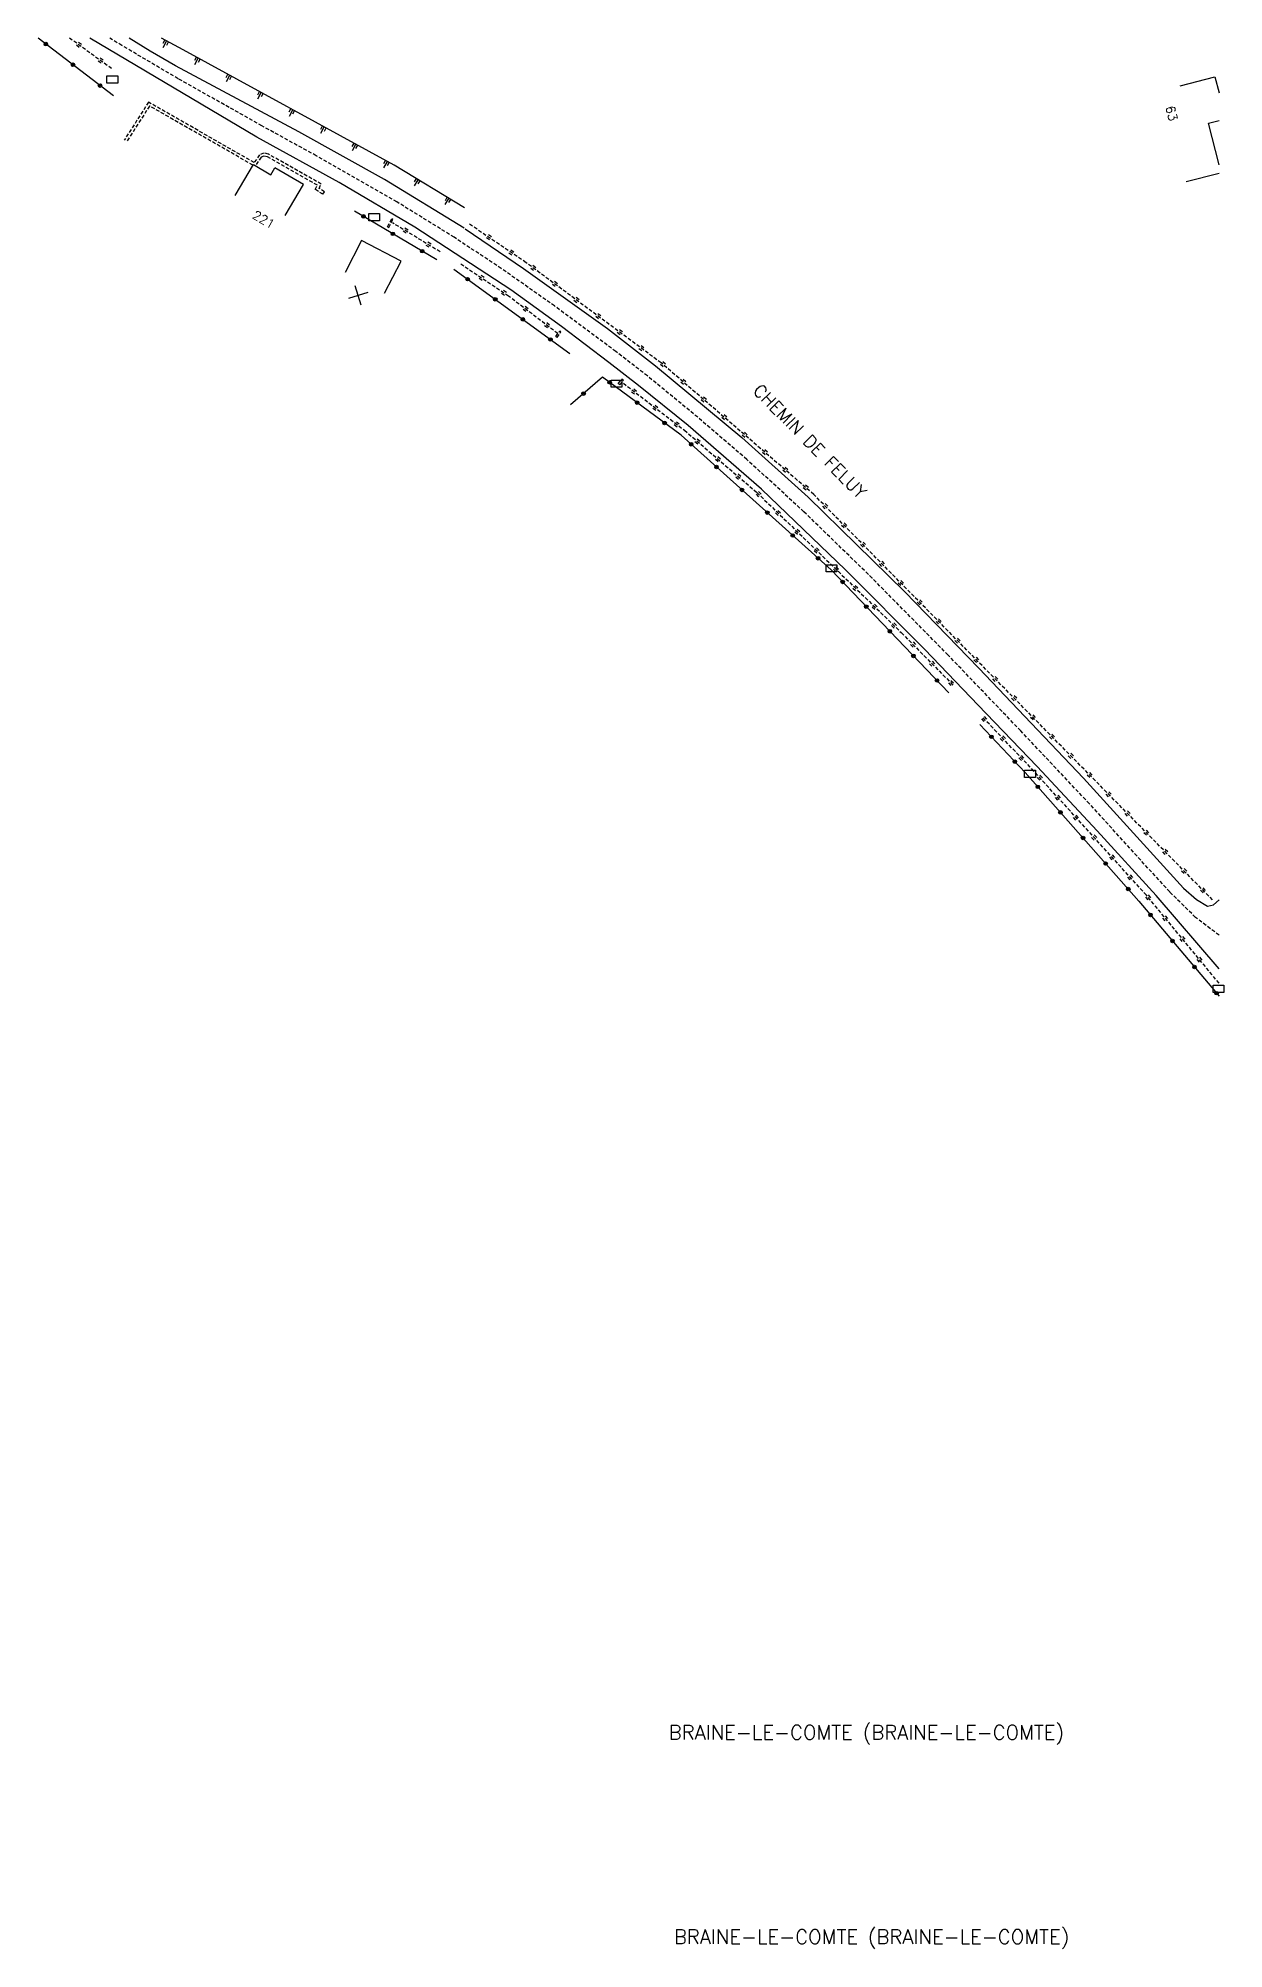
# Model space of a CAD drawing. Header units: millimetres. Extents: x 134000 to 135001, y 142013 to 143000.
# Drawn here: x 134835.6 to 135000.7, y 142734 to 143000 of the extents above; entities that cross this region are included whole.
import ezdxf
from ezdxf.enums import TextEntityAlignment as Align

# ---------------------------------------------------------------- set-up
doc = ezdxf.new("R2010")
doc.units = ezdxf.units.MM
doc.linetypes.add('DASHED', pattern=[0.75, 0.5, -0.25])
doc.layers.get('0').update_dxf_attribs({"linetype": 'CONTINUOUS'})
for name, color, linetype in [('W0001', 6, 'DASHED'), ('W0008', 7, 'CONTINUOUS'), ('W0100', 7, 'CONTINUOUS'), ('W0112', 1, 'DASHED'), ('W0211', 2, 'CONTINUOUS'), ('W0220', 5, 'DASHED'), ('W0322', 7, 'CONTINUOUS'), ('W0980', 7, 'CONTINUOUS'), ('W0989', 7, 'CONTINUOUS'), ('W0991', 7, 'CONTINUOUS'), ('W1471', 7, 'CONTINUOUS')]:
    doc.layers.add(name, color=color, linetype=linetype)
doc.styles.get("Standard").update_dxf_attribs({"font": 'romans.shx', "width": 0.85})

msp = doc.modelspace()

# ---------------------------------------------------------------- texts
at = {"layer": 'W0980'}
for p in [(134950.91, 142763.99), (134951.63, 142735.54)]:
    msp.add_text('BRAINE-LE-COMTE (BRAINE-LE-COMTE)', height=2, dxfattribs=at).set_placement(p, align=Align.MIDDLE)
at = {"layer": 'W0989'}
msp.add_text('CHEMIN DE FELUY', height=1.75, rotation=314.6335, dxfattribs=at).set_placement((134943.04, 142943.88), align=Align.MIDDLE)
at = {"layer": 'W0991'}
for s, rotation, p in [('63', 284.4357, (134993.41, 142989.54)), ('221', 329.6039, (134867.02, 142974.76))]:
    msp.add_text(s, height=1.25, rotation=rotation, dxfattribs=at).set_placement(p, align=Align.MIDDLE)

# ---------------------------------------------------------------- blocks, each defined once
blk = doc.blocks.new('t322o')
at = {"color": 0, "linetype": 'Continuous'}
for radius in [0.25, 0.15]:
    blk.add_circle((0, 0), radius, dxfattribs=at)
blk = doc.blocks.new('T1471')
at = {"color": 0, "linetype": 'Continuous', "flags": 128}
blk.add_lwpolyline([(-0.75, -0.5), (-0.75, 0.5), (0.75, 0.5), (0.75, -0.5), (-0.75, -0.5)], dxfattribs=at)
blk = doc.blocks.new('t991o')
at = {"color": 0, "linetype": 'Continuous'}
for p, q in [((-1, 1), (1, -1)), ((-1, -1), (1, 1))]:
    blk.add_line(p, q, dxfattribs=at)
blk = doc.blocks.new('t220o')
at = {"color": 0, "linetype": 'Continuous'}
for p, q in [((-0.25, 0.25), (0.25, 0.25)), ((-0.25, -0.25), (0.25, -0.25))]:
    blk.add_line(p, q, dxfattribs=at)
blk = doc.blocks.new('t211o')
at = {"color": 0, "linetype": 'Continuous'}
for p, q in [((-0.29, 0.5), (-0.29, 0)), ((0, 1), (0, 0)), ((0.29, 0.5), (0.29, 0))]:
    blk.add_line(p, q, dxfattribs=at)

# ---------------------------------------------------------------- linework, layer by layer
at = {"layer": 'W0001'}
msp.add_lwpolyline([(135000, 142875.12), (134996.72, 142877.6), (134993.13, 142881.15), (134981.95, 142893.43), (134972.39, 142903.57), (134962.28, 142914.13), (134951.72, 142924.83), (134942.21, 142934.08), (134934.26, 142941.35), (134927.44, 142947.22), (134920.42, 142952.99), (134916.04, 142956.38), (134907.5, 142962.72), (134900.09, 142967.94), (134893.53, 142972.28), (134885.57, 142977.2), (134874.33, 142983.64), (134866.77, 142987.8), (134855.12, 142994.36), (134847.27, 142998.99), (134845.59, 143000)], dxfattribs=at)
at = {"layer": 'W0008'}
for points in [[(134915.05, 142954.86), (134908.47, 142959.85), (134901.43, 142964.99), (134888.05, 142973.7), (134877.53, 142979.9), (134866.08, 142986.24), (134842.83, 143000)], [(134894.91, 142973.55), (134883.82, 142980.32), (134871.89, 142986.97), (134854.73, 142996.16), (134851.2, 142998.21), (134848.28, 143000)], [(134895.05, 142973.44), (134903.18, 142967.95), (134914.87, 142959.59), (134921.56, 142954.38), (134933.55, 142944.39), (134942.79, 142936.09), (134956.24, 142922.92), (134966.56, 142912.29), (134981.11, 142896.98), (134995.03, 142881.68), (134996.88, 142880.08), (134998.4, 142879.16), (134999.21, 142879.37), (135000, 142880.03)], [(135000, 142870.44), (134991.26, 142880.63), (134983.04, 142889.67), (134974.69, 142898.61), (134967.59, 142906), (134959.02, 142914.94), (134948, 142926), (134936.29, 142937.2), (134926.11, 142946.08), (134919.21, 142951.65), (134915.05, 142954.86)]]:
    msp.add_lwpolyline(points, dxfattribs=at)
at = {"layer": 'W0100'}
for p, q in [((134998.51, 142988.16), (135000, 142988.54)), ((135000, 142982.36), (134998.51, 142988.16)), ((134863.05, 142978.12), (134865.58, 142982.43)), ((134865.58, 142982.43), (134868.02, 142981)), ((134868.02, 142981), (134868.58, 142981.96)), ((134995.43, 142980.03), (135000, 142981.2))]:
    msp.add_line(p, q, dxfattribs=at)
for points in [[(134994.58, 142993.38), (134999.42, 142994.62), (135000, 142992.38)], [(134870.02, 142975.32), (134872.55, 142979.63), (134868.58, 142981.96)], [(134883.84, 142964.52), (134886.15, 142968.96), (134880.64, 142971.82), (134878.34, 142967.38)]]:
    msp.add_lwpolyline(points, dxfattribs=at)
at = {"layer": 'W0112'}
for p, q in [((134875.27, 142978.27), (134875.49, 142978.6)), ((134884.43, 142973.65), (134885.01, 142974.79)), ((134884.27, 142973.75), (134884.43, 142973.65)), ((134907.68, 142958.46), (134908.22, 142959.23)), ((134907.85, 142958.32), (134907.68, 142958.46)), ((134916.36, 142951.91), (134916.89, 142952.54)), ((134916.59, 142951.73), (134916.36, 142951.91))]:
    msp.add_line(p, q, dxfattribs=at)
for points in [[(134875.49, 142978.6), (134874.72, 142979.1), (134875.02, 142979.7), (134867.67, 142983.87), (134867.01, 142984.01), (134866.43, 142983.75), (134865.69, 142982.69), (134850.99, 142991.1), (134847.61, 142985.8)], [(134865.52, 142982.33), (134851.13, 142990.56), (134847.94, 142985.59)], [(134875.27, 142978.27), (134874.2, 142978.96), (134874.49, 142979.54), (134867.53, 142983.49), (134867.05, 142983.6), (134866.69, 142983.43), (134865.88, 142982.26)], [(134884.27, 142973.75), (134884.85, 142974.89), (134885.01, 142974.79)], [(134907.85, 142958.32), (134908.39, 142959.1), (134908.22, 142959.23)], [(134916.59, 142951.73), (134917.12, 142952.36), (134916.89, 142952.54)]]:
    msp.add_lwpolyline(points, dxfattribs=at)
at = {"layer": 'W0211'}
msp.add_lwpolyline([(134894.95, 142976.4), (134885.17, 142982.34), (134855.79, 142998.39), (134852.78, 143000)], dxfattribs=at)
at = {"layer": 'W0220'}
msp.add_line((134891.57, 142970.26), (134884.93, 142974.32), dxfattribs=at)
for points in [[(134845.85, 142995.77), (134840.01, 143000)], [(134999.09, 142880.04), (134943.58, 142936.49), (134922.35, 142954.79), (134903.54, 142968.75), (134895.52, 142974.21)], [(134907.95, 142958.88), (134901.09, 142964.11), (134894.34, 142968.63)], [(134917.08, 142951.98), (134925.59, 142945.42), (134935.67, 142936.75), (134955.77, 142917.25), (134963.04, 142909.87)], [(135000, 142868.43), (134989.88, 142880.7), (134974.23, 142897.97), (134967.09, 142905.47)]]:
    msp.add_lwpolyline(points, dxfattribs=at)
at = {"layer": 'W0322'}
for p, q in [((134891.13, 142969.14), (134879.64, 142975.94)), ((134893.49, 142967.85), (134909.62, 142956.1))]:
    msp.add_line(p, q, dxfattribs=at)
for points in [[(134846.13, 142991.97), (134835.64, 143000)], [(134962.39, 142908.86), (134946, 142925.97), (134925.13, 142944.73), (134914.18, 142952.83), (134909.72, 142948.95)], [(134966.68, 142904.46), (134972.99, 142897.79), (134988.84, 142879.87), (135000, 142866.64)]]:
    msp.add_lwpolyline(points, dxfattribs=at)

# ---------------------------------------------------------------- block references
at = {"layer": 'W0211'}
for p, rotation in [((134853.51, 142999.61), 151.9090407667462), ((134857.91, 142997.23), 151.3422264546194), ((134862.3, 142994.84), 151.3422264546194), ((134866.68, 142992.44), 151.3422264546194), ((134871.07, 142990.04), 151.3422264546194), ((134875.46, 142987.64), 151.3422264546194), ((134879.85, 142985.24), 151.3422264546194), ((134884.23, 142982.85), 151.3422264546194), ((134888.53, 142980.3), 148.7509945963959), ((134892.81, 142977.7), 148.7509945963959)]:
    msp.add_blockref('t211o', p, dxfattribs=dict(at, rotation=rotation))
at = {"layer": 'W0220'}
for p, rotation in [((134841.3, 142999.07), 144.0727656674749), ((134844.33, 142996.87), 144.0727656674749), ((134886.77, 142973.2), 148.5389541150539), ((134898.37, 142972.27), 145.7332533451315), ((134889.97, 142971.24), 148.5389541150539), ((134901.47, 142970.15), 145.7332533451315), ((134897.35, 142966.62), 146.1555721786998), ((134904.54, 142968), 143.426257090552), ((134900.46, 142964.53), 146.1555721786998), ((134907.55, 142965.77), 143.426257090552), ((134910.56, 142963.53), 143.426257090552), ((134903.47, 142962.29), 142.7059858663833), ((134913.58, 142961.3), 143.426257090552), ((134906.46, 142960.02), 142.7059858663833), ((134916.59, 142959.07), 143.426257090552), ((134919.6, 142956.83), 143.426257090552), ((134922.6, 142954.58), 139.235286843153), ((134918.57, 142950.83), 322.4142458756823), ((134925.43, 142952.13), 139.235286843153), ((134921.54, 142948.55), 322.4142458756823), ((134928.28, 142949.68), 139.235286843153), ((134924.51, 142946.26), 322.4142458756823), ((134931.12, 142947.23), 139.235286843153), ((134927.4, 142943.87), 319.2988655978139), ((134933.96, 142944.78), 139.235286843153), ((134936.8, 142942.33), 139.235286843153), ((134930.24, 142941.42), 319.2988655978139), ((134939.64, 142939.89), 139.235286843153), ((134933.08, 142938.98), 319.2988655978139), ((134942.48, 142937.44), 139.235286843153), ((134935.91, 142936.52), 315.8695634078862), ((134945.19, 142934.85), 134.5174022747394), ((134938.61, 142933.91), 315.8695634078862), ((134947.82, 142932.18), 134.5174022747394), ((134941.3, 142931.3), 315.8695634078862), ((134950.45, 142929.5), 134.5174022747394), ((134943.99, 142928.69), 315.8695634078862), ((134953.08, 142926.83), 134.5174022747394), ((134946.68, 142926.07), 315.8695634078862), ((134955.7, 142924.15), 134.5174022747394), ((134949.37, 142923.46), 315.8695634078862), ((134958.33, 142921.48), 134.5174022747394), ((134952.06, 142920.85), 315.8695634078862), ((134960.96, 142918.81), 134.5174022747394), ((134954.75, 142918.24), 315.8695634078862), ((134963.59, 142916.13), 134.5174022747394), ((134957.41, 142915.59), 314.5149513810688), ((134966.22, 142913.46), 134.5174022747394), ((134960.04, 142912.92), 314.5149513810688), ((134968.85, 142910.79), 134.5174022747394), ((134962.67, 142910.24), 314.5149513810688), ((134971.48, 142908.11), 134.5174022747394), ((134967.32, 142905.23), 133.6186892682086), ((134974.11, 142905.44), 134.5174022747394), ((134969.9, 142902.51), 133.6186892682086), ((134976.74, 142902.76), 134.5174022747394), ((134972.49, 142899.8), 133.6186892682086), ((134979.37, 142900.09), 134.5174022747394), ((134975.05, 142897.06), 132.1774558960497), ((134982, 142897.42), 134.5174022747394), ((134984.63, 142894.74), 134.5174022747394), ((134977.57, 142894.28), 132.1774558960497), ((134987.26, 142892.07), 134.5174022747394), ((134980.09, 142891.5), 132.1774558960497), ((134989.89, 142889.39), 134.5174022747394), ((134982.61, 142888.73), 132.1774558960497), ((134992.51, 142886.72), 134.5174022747394), ((134985.13, 142885.95), 132.1774558960497), ((134995.14, 142884.05), 134.5174022747394), ((134987.64, 142883.17), 132.1774558960497), ((134997.77, 142881.37), 134.5174022747394), ((134990.15, 142880.38), 129.5250752183566), ((134992.53, 142877.48), 129.5250752183566), ((134994.92, 142874.59), 129.5250752183566), ((134997.31, 142871.7), 129.5250752183566)]:
    msp.add_blockref('t220o', p, dxfattribs=dict(at, rotation=rotation))
at = {"layer": 'W0322'}
for p, rotation in [((134836.7, 142999.18), 142.5588631201414), ((134840.47, 142996.3), 142.5588631201414), ((134844.24, 142993.41), 142.5588631201414), ((134880.91, 142975.19), 149.3608425317351), ((134885, 142972.77), 149.3608425317351), ((134889.08, 142970.35), 149.3608425317351), ((134895.41, 142966.45), 323.9339048664893), ((134899.25, 142963.65), 323.9339048664893), ((134903.09, 142960.86), 323.9339048664893), ((134906.93, 142958.06), 323.9339048664893), ((134911.54, 142950.53), 220.9574495465074), ((134915.18, 142952.09), 143.4758295070671), ((134919, 142949.27), 143.4758295070671), ((134922.82, 142946.44), 143.4758295070671), ((134926.52, 142943.47), 138.0522520312521), ((134930.05, 142940.3), 138.0522520312521), ((134933.59, 142937.12), 138.0522520312521), ((134937.12, 142933.95), 138.0522520312521), ((134940.65, 142930.77), 138.0522520312521), ((134944.19, 142927.6), 138.0522520312521), ((134947.6, 142924.3), 133.7736202273904), ((134950.89, 142920.87), 133.7736202273904), ((134954.17, 142917.44), 133.7736202273904), ((134957.46, 142914.01), 133.7736202273904), ((134960.74, 142910.58), 133.7736202273904), ((134968.31, 142902.74), 313.4114737481938), ((134971.57, 142899.29), 313.4114737481938), ((134974.77, 142895.78), 311.5012182905115), ((134977.92, 142892.22), 311.5012182905115), ((134981.07, 142888.66), 311.5012182905115), ((134984.21, 142885.11), 311.5012182905115), ((134987.36, 142881.55), 311.5012182905115), ((134990.46, 142877.95), 310.1270944651026), ((134993.52, 142874.32), 310.1270944651026), ((134996.58, 142870.69), 310.1270944651026), ((134999.65, 142867.05), 310.1270944651026)]:
    msp.add_blockref('t322o', p, dxfattribs=dict(at, rotation=rotation))
at = {"layer": 'W0991', "rotation": 152.5852131520511}
msp.add_blockref('t991o', (134880.17, 142964.17), dxfattribs=at)
at = {"layer": 'W1471'}
for p in [(134845.95, 142994.24), (134882.39, 142975.09), (134916.13, 142951.91), (134946.05, 142926.2), (134973.68, 142897.59), (134999.91, 142867.65)]:
    msp.add_blockref('T1471', p, dxfattribs=at)

msp.set_redraw_order([(e.dxf.handle, doc.entitydb.next_handle()) for e in msp.query("TEXT MTEXT ATTDEF DIMENSION ARC_DIMENSION")])  # texts and dimensions are drawn at this point

doc.saveas('drawing.dxf')
